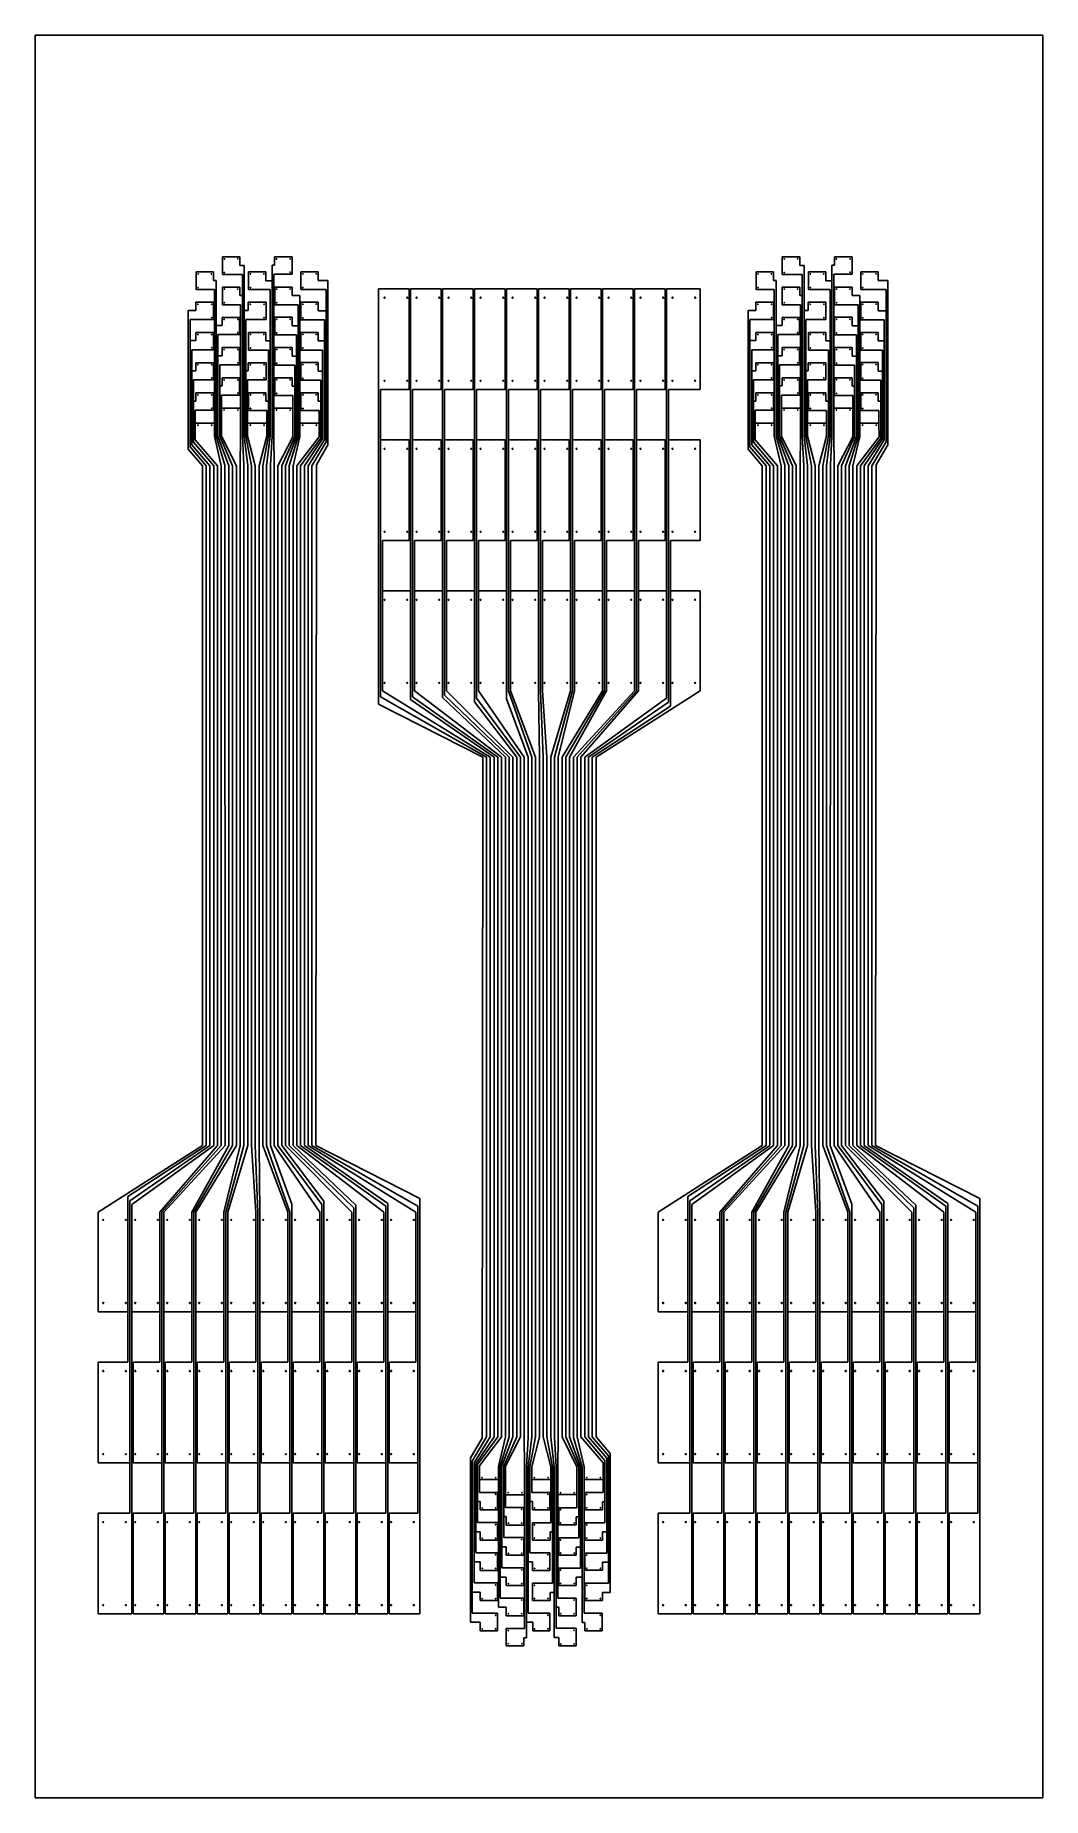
# Model space of a CAD drawing. Header units: inches. Extents: x 24.7 to 64.7, y 25.4 to 95.4.
import ezdxf

# ---------------------------------------------------------------- set-up
doc = ezdxf.new("R2010")
doc.units = ezdxf.units.IN
doc.header["$MEASUREMENT"] = 0
doc.layers.add('Foil', color=5, linetype='Continuous')

msp = doc.modelspace()

# ---------------------------------------------------------------- linework, layer by layer
at = {"layer": 'Foil'}
for p, q in [((24.716, 95.36), (64.716, 95.36)), ((24.716, 25.36), (24.716, 95.36)), ((64.716, 95.36), (64.716, 25.36)), ((32.836, 86.559), (32.146, 86.559)), ((32.146, 86.559), (32.146, 85.859)), ((32.836, 86.221), (32.836, 86.559)), ((33.008, 86.221), (32.836, 86.221)), ((33.008, 84.21), (33.008, 86.221)), ((34.214, 86.231), (34.117, 86.231)), ((34.117, 86.231), (34.117, 79.439)), ((34.919, 86.554), (34.214, 86.554)), ((34.214, 86.554), (34.214, 86.231)), ((34.919, 85.869), (34.919, 86.554)), ((55.066, 86.559), (54.376, 86.559)), ((54.376, 86.559), (54.376, 85.859)), ((55.066, 86.221), (55.066, 86.559)), ((55.238, 86.221), (55.066, 86.221)), ((55.238, 84.21), (55.238, 86.221)), ((56.444, 86.231), (56.347, 86.231)), ((56.347, 86.231), (56.347, 79.439)), ((57.149, 86.554), (56.444, 86.554)), ((56.444, 86.554), (56.444, 86.231)), ((57.149, 85.869), (57.149, 86.554)), ((31.796, 85.959), (31.106, 85.959)), ((31.106, 85.959), (31.106, 85.259)), ((31.796, 85.621), (31.796, 85.959)), ((31.899, 85.621), (31.796, 85.621)), ((31.899, 83.831), (31.899, 85.621)), ((32.146, 85.859), (32.938, 85.859)), ((32.938, 85.859), (32.938, 84.921)), ((33.868, 85.959), (33.185, 85.959)), ((33.185, 85.959), (33.185, 85.259)), ((33.868, 85.613), (33.868, 85.959)), ((34.116, 85.613), (33.868, 85.613)), ((34.116, 85.513), (34.116, 85.613)), ((34.187, 79.439), (34.187, 85.869)), ((34.187, 85.869), (34.919, 85.869)), ((35.263, 85.259), (35.263, 85.959)), ((35.263, 85.959), (35.953, 85.959)), ((35.953, 85.959), (35.953, 85.621)), ((35.953, 85.621), (36.336, 85.621)), ((36.336, 85.621), (36.336, 79.089)), ((54.026, 85.959), (53.336, 85.959)), ((53.336, 85.959), (53.336, 85.259)), ((54.026, 85.621), (54.026, 85.959)), ((54.129, 85.621), (54.026, 85.621)), ((54.129, 83.831), (54.129, 85.621)), ((54.376, 85.859), (55.168, 85.859)), ((55.168, 85.859), (55.168, 84.921)), ((56.098, 85.959), (55.415, 85.959)), ((55.415, 85.959), (55.415, 85.259)), ((56.098, 85.613), (56.098, 85.959)), ((56.346, 85.613), (56.098, 85.613)), ((56.346, 85.513), (56.346, 85.613)), ((56.417, 79.439), (56.417, 85.869)), ((56.417, 85.869), (57.149, 85.869)), ((57.493, 85.259), (57.493, 85.959)), ((57.493, 85.959), (58.183, 85.959)), ((58.183, 85.959), (58.183, 85.621)), ((58.183, 85.621), (58.566, 85.621)), ((58.566, 85.621), (58.566, 79.089)), ((31.792, 84.755), (31.096, 84.754)), ((31.096, 84.754), (31.096, 84.432)), ((31.106, 85.259), (31.829, 85.259)), ((31.792, 84.07), (31.792, 84.755)), ((31.829, 85.259), (31.829, 79.854)), ((32.836, 85.359), (32.146, 85.359)), ((32.146, 85.359), (32.146, 84.659)), ((32.836, 85.021), (32.836, 85.359)), ((32.938, 85.021), (32.836, 85.021)), ((32.938, 79.439), (32.938, 85.021)), ((33.88, 84.754), (33.175, 84.754)), ((33.175, 84.754), (33.175, 84.431)), ((33.185, 85.259), (34.047, 85.259)), ((33.88, 84.069), (33.88, 84.754)), ((34.047, 85.259), (34.047, 83.121)), ((34.914, 85.359), (34.224, 85.359)), ((34.224, 85.359), (34.224, 84.659)), ((34.914, 85.021), (34.914, 85.359)), ((35.226, 85.021), (34.914, 85.021)), ((35.226, 79.854), (35.226, 85.021)), ((36.266, 85.259), (35.263, 85.259)), ((35.953, 84.759), (35.263, 84.759)), ((35.263, 84.759), (35.263, 84.059)), ((35.953, 84.421), (35.953, 84.759)), ((36.266, 84.321), (36.266, 85.259)), ((38.347, 68.793), (38.347, 85.289)), ((38.347, 85.289), (39.567, 85.289)), ((39.567, 85.289), (39.567, 81.289)), ((39.617, 68.98), (39.617, 85.289)), ((39.617, 85.289), (40.837, 85.289)), ((40.837, 85.289), (40.837, 81.289)), ((42.107, 85.289), (40.887, 85.289)), ((40.887, 85.289), (40.887, 72.989)), ((42.107, 81.289), (42.107, 85.289)), ((43.377, 85.289), (42.157, 85.289)), ((42.157, 85.289), (42.157, 68.888)), ((43.377, 81.289), (43.377, 85.289)), ((44.647, 85.289), (43.427, 85.289)), ((43.427, 85.289), (43.427, 72.989)), ((44.647, 81.289), (44.647, 85.289)), ((44.697, 69.327), (44.697, 85.289)), ((44.697, 85.289), (45.917, 85.289)), ((45.917, 85.289), (45.917, 81.289)), ((47.187, 85.289), (45.967, 85.289)), ((45.967, 85.289), (45.967, 72.989)), ((47.187, 81.289), (47.187, 85.289)), ((48.457, 85.289), (47.237, 85.289)), ((47.237, 85.289), (47.237, 69.327)), ((48.457, 81.289), (48.457, 85.289)), ((49.727, 85.289), (48.507, 85.289)), ((48.507, 85.289), (48.507, 72.989)), ((49.727, 81.289), (49.727, 85.289)), ((49.777, 69.028), (49.777, 85.289)), ((49.777, 85.289), (51.117, 85.289)), ((51.117, 85.289), (51.117, 81.289)), ((54.022, 84.755), (53.326, 84.754)), ((53.326, 84.754), (53.326, 84.432)), ((53.336, 85.259), (54.059, 85.259)), ((54.022, 84.07), (54.022, 84.755)), ((54.059, 85.259), (54.059, 79.854)), ((55.066, 85.359), (54.376, 85.359)), ((54.376, 85.359), (54.376, 84.659)), ((55.066, 85.021), (55.066, 85.359)), ((55.168, 85.021), (55.066, 85.021)), ((55.168, 79.439), (55.168, 85.021)), ((56.11, 84.754), (55.405, 84.754)), ((55.405, 84.754), (55.405, 84.431)), ((55.415, 85.259), (56.277, 85.259)), ((56.11, 84.069), (56.11, 84.754)), ((56.277, 85.259), (56.277, 83.121)), ((57.144, 85.359), (56.454, 85.359)), ((56.454, 85.359), (56.454, 84.659)), ((57.144, 85.021), (57.144, 85.359)), ((57.456, 85.021), (57.144, 85.021)), ((57.456, 79.854), (57.456, 85.021)), ((58.496, 85.259), (57.493, 85.259)), ((58.183, 84.759), (57.493, 84.759)), ((57.493, 84.759), (57.493, 84.059)), ((58.183, 84.421), (58.183, 84.759)), ((58.496, 84.321), (58.496, 85.259)), ((31.096, 84.432), (30.79, 84.432)), ((30.79, 84.432), (30.79, 78.918)), ((30.86, 84.07), (31.792, 84.07)), ((30.86, 79.015), (30.86, 84.07)), ((32.831, 84.154), (32.136, 84.154)), ((32.136, 84.154), (32.136, 83.831)), ((32.146, 84.659), (32.868, 84.659)), ((32.831, 83.469), (32.831, 84.154)), ((32.868, 84.659), (32.868, 79.439)), ((33.175, 84.431), (33.008, 84.431)), ((33.008, 84.431), (33.008, 79.439)), ((33.008, 84.11), (33.008, 84.21)), ((33.008, 84.206), (33.008, 84.21)), ((33.078, 79.439), (33.078, 84.069)), ((33.078, 84.069), (33.88, 84.069)), ((34.224, 84.659), (35.156, 84.659)), ((34.914, 84.159), (34.224, 84.159)), ((34.224, 84.159), (34.224, 83.459)), ((34.914, 83.822), (34.914, 84.159)), ((35.156, 84.659), (35.156, 83.722)), ((35.263, 84.059), (36.196, 84.059)), ((36.266, 84.421), (35.953, 84.421)), ((36.196, 84.059), (36.196, 79.292)), ((36.266, 79.217), (36.266, 84.421)), ((53.326, 84.432), (53.02, 84.432)), ((53.02, 84.432), (53.02, 78.918)), ((53.09, 84.07), (54.022, 84.07)), ((53.09, 79.015), (53.09, 84.07)), ((55.061, 84.154), (54.366, 84.154)), ((54.366, 84.154), (54.366, 83.831)), ((54.376, 84.659), (55.098, 84.659)), ((55.061, 83.469), (55.061, 84.154)), ((55.098, 84.659), (55.098, 79.439)), ((55.405, 84.431), (55.238, 84.431)), ((55.238, 84.431), (55.238, 79.439)), ((55.238, 84.11), (55.238, 84.21)), ((55.238, 84.206), (55.238, 84.21)), ((55.308, 79.439), (55.308, 84.069)), ((55.308, 84.069), (56.11, 84.069)), ((56.454, 84.659), (57.386, 84.659)), ((57.144, 84.159), (56.454, 84.159)), ((56.454, 84.159), (56.454, 83.459)), ((57.144, 83.822), (57.144, 84.159)), ((57.386, 84.659), (57.386, 83.722)), ((57.493, 84.059), (58.426, 84.059)), ((58.496, 84.421), (58.183, 84.421)), ((58.426, 84.059), (58.426, 79.292)), ((58.496, 79.217), (58.496, 84.421)), ((31.096, 83.231), (31.096, 83.554)), ((31.096, 83.554), (31.792, 83.554)), ((31.792, 83.554), (31.792, 82.869)), ((32.136, 83.831), (31.899, 83.831)), ((31.899, 83.831), (31.899, 79.439)), ((31.899, 83.731), (31.899, 83.831)), ((31.969, 79.439), (31.969, 83.469)), ((31.969, 83.469), (32.831, 83.469)), ((33.875, 83.559), (33.185, 83.559)), ((33.185, 83.559), (33.185, 82.859)), ((33.875, 83.221), (33.875, 83.559)), ((34.224, 83.459), (35.086, 83.46)), ((35.156, 83.822), (34.914, 83.822)), ((35.086, 83.46), (35.086, 79.412)), ((35.156, 79.416), (35.156, 83.822)), ((35.953, 83.559), (35.263, 83.559)), ((35.263, 83.559), (35.263, 82.859)), ((35.953, 83.221), (35.953, 83.559)), ((53.326, 83.231), (53.326, 83.554)), ((53.326, 83.554), (54.022, 83.554)), ((54.022, 83.554), (54.022, 82.869)), ((54.366, 83.831), (54.129, 83.831)), ((54.129, 83.831), (54.129, 79.439)), ((54.129, 83.731), (54.129, 83.831)), ((54.199, 79.439), (54.199, 83.469)), ((54.199, 83.469), (55.061, 83.469)), ((56.105, 83.559), (55.415, 83.559)), ((55.415, 83.559), (55.415, 82.859)), ((56.105, 83.221), (56.105, 83.559)), ((56.454, 83.459), (57.316, 83.46)), ((57.386, 83.822), (57.144, 83.822)), ((57.316, 83.46), (57.316, 79.412)), ((57.386, 79.416), (57.386, 83.822)), ((58.183, 83.559), (57.493, 83.559)), ((57.493, 83.559), (57.493, 82.859)), ((58.183, 83.221), (58.183, 83.559)), ((30.86, 83.131), (30.86, 83.231)), ((30.86, 83.231), (31.096, 83.231)), ((31.792, 82.869), (30.93, 82.869)), ((30.93, 82.869), (30.93, 81.931)), ((31.969, 82.531), (31.969, 82.631)), ((31.969, 82.631), (32.136, 82.631)), ((32.136, 82.631), (32.136, 82.954)), ((32.136, 82.954), (32.831, 82.954)), ((32.831, 82.954), (32.831, 82.269)), ((33.185, 82.859), (33.977, 82.859)), ((34.047, 83.221), (33.875, 83.221)), ((33.977, 82.859), (33.977, 79.439)), ((34.047, 79.439), (34.047, 83.221)), ((34.914, 82.959), (34.224, 82.959)), ((34.224, 82.959), (34.224, 82.259)), ((34.914, 82.621), (34.914, 82.959)), ((35.086, 82.621), (34.914, 82.621)), ((35.086, 82.521), (35.086, 82.621)), ((35.263, 82.859), (36.126, 82.859)), ((36.196, 83.221), (35.953, 83.221)), ((36.126, 82.859), (36.126, 81.921)), ((36.196, 83.121), (36.196, 83.221)), ((53.09, 83.131), (53.09, 83.231)), ((53.09, 83.231), (53.326, 83.231)), ((54.022, 82.869), (53.16, 82.869)), ((53.16, 82.869), (53.16, 81.931)), ((54.199, 82.531), (54.199, 82.631)), ((54.199, 82.631), (54.366, 82.631)), ((54.366, 82.631), (54.366, 82.954)), ((54.366, 82.954), (55.061, 82.954)), ((55.061, 82.954), (55.061, 82.269)), ((55.415, 82.859), (56.207, 82.859)), ((56.277, 83.221), (56.105, 83.221)), ((56.207, 82.859), (56.207, 79.439)), ((56.277, 79.439), (56.277, 83.221)), ((57.144, 82.959), (56.454, 82.959)), ((56.454, 82.959), (56.454, 82.259)), ((57.144, 82.621), (57.144, 82.959)), ((57.316, 82.621), (57.144, 82.621)), ((57.316, 82.521), (57.316, 82.621)), ((57.493, 82.859), (58.356, 82.859)), ((58.426, 83.221), (58.183, 83.221)), ((58.356, 82.859), (58.356, 81.921)), ((58.426, 83.121), (58.426, 83.221)), ((30.93, 79.098), (30.93, 82.031)), ((30.93, 82.031), (31.096, 82.031)), ((31.096, 82.031), (31.096, 82.354)), ((31.096, 82.354), (31.792, 82.354)), ((31.792, 82.354), (31.792, 81.669)), ((31.969, 82.452), (31.969, 82.46)), ((32.831, 82.269), (32.039, 82.269)), ((32.039, 82.269), (32.039, 81.331)), ((33.078, 82.026), (33.078, 82.031)), ((33.078, 81.931), (33.078, 82.031)), ((33.078, 82.031), (33.175, 82.031)), ((33.175, 82.031), (33.175, 82.354)), ((33.175, 82.354), (33.88, 82.354)), ((33.88, 82.354), (33.88, 81.669)), ((34.224, 82.259), (35.019, 82.259)), ((35.019, 82.259), (35.019, 81.321)), ((35.263, 81.659), (35.263, 82.359)), ((35.263, 82.359), (35.953, 82.359)), ((35.953, 82.359), (35.953, 82.021)), ((35.953, 82.021), (36.126, 82.021)), ((36.126, 82.021), (36.126, 79.332)), ((53.16, 79.098), (53.16, 82.031)), ((53.16, 82.031), (53.326, 82.031)), ((53.326, 82.031), (53.326, 82.354)), ((53.326, 82.354), (54.022, 82.354)), ((54.022, 82.354), (54.022, 81.669)), ((54.199, 82.452), (54.199, 82.46)), ((55.061, 82.269), (54.269, 82.269)), ((54.269, 82.269), (54.269, 81.331)), ((55.308, 82.026), (55.308, 82.031)), ((55.308, 81.931), (55.308, 82.031)), ((55.308, 82.031), (55.405, 82.031)), ((55.405, 82.031), (55.405, 82.354)), ((55.405, 82.354), (56.11, 82.354)), ((56.11, 82.354), (56.11, 81.669)), ((56.454, 82.259), (57.249, 82.259)), ((57.249, 82.259), (57.249, 81.321)), ((57.493, 81.659), (57.493, 82.359)), ((57.493, 82.359), (58.183, 82.359)), ((58.183, 82.359), (58.183, 82.021)), ((58.183, 82.021), (58.356, 82.021)), ((58.356, 82.021), (58.356, 79.332)), ((31.792, 81.669), (31, 81.669)), ((31, 81.669), (31, 79.195)), ((32.136, 81.431), (32.039, 81.431)), ((32.039, 81.431), (32.039, 79.439)), ((32.829, 81.754), (32.136, 81.754)), ((32.136, 81.754), (32.136, 81.431)), ((32.829, 81.069), (32.829, 81.754)), ((33.88, 81.669), (33.148, 81.669)), ((33.148, 81.669), (33.148, 79.854)), ((34.914, 81.759), (34.224, 81.759)), ((34.224, 81.759), (34.224, 81.059)), ((34.914, 81.421), (34.914, 81.759)), ((35.019, 81.421), (34.914, 81.421)), ((35.016, 79.416), (35.019, 81.421)), ((36.056, 81.659), (35.263, 81.659)), ((36.056, 79.357), (36.056, 81.659)), ((39.567, 81.289), (38.427, 81.289)), ((38.427, 81.289), (38.427, 78.989)), ((40.837, 81.289), (39.697, 81.289)), ((39.697, 81.289), (39.697, 69.088)), ((40.967, 78.989), (40.967, 81.289)), ((40.967, 81.289), (42.107, 81.289)), ((42.237, 69.028), (42.237, 81.289)), ((42.237, 81.289), (43.377, 81.289)), ((43.507, 78.989), (43.507, 81.289)), ((43.507, 81.289), (44.647, 81.289)), ((45.917, 81.289), (44.777, 81.289)), ((44.777, 81.289), (44.777, 69.327)), ((46.047, 78.989), (46.047, 81.289)), ((46.047, 81.289), (47.187, 81.289)), ((47.317, 69.327), (47.317, 81.289)), ((47.317, 81.289), (48.457, 81.289)), ((48.587, 78.989), (48.587, 81.289)), ((48.587, 81.289), (49.727, 81.289)), ((49.857, 81.289), (49.857, 68.877)), ((51.117, 81.289), (49.857, 81.289)), ((54.022, 81.669), (53.23, 81.669)), ((53.23, 81.669), (53.23, 79.195)), ((54.366, 81.431), (54.269, 81.431)), ((54.269, 81.431), (54.269, 79.439)), ((55.059, 81.754), (54.366, 81.754)), ((54.366, 81.754), (54.366, 81.431)), ((55.059, 81.069), (55.059, 81.754)), ((56.11, 81.669), (55.378, 81.669)), ((55.378, 81.669), (55.378, 79.854)), ((57.144, 81.759), (56.454, 81.759)), ((56.454, 81.759), (56.454, 81.059)), ((57.144, 81.421), (57.144, 81.759)), ((57.249, 81.421), (57.144, 81.421)), ((57.246, 79.416), (57.249, 81.421)), ((58.286, 81.659), (57.493, 81.659)), ((58.286, 79.357), (58.286, 81.659)), ((31, 80.731), (31, 80.831)), ((31, 80.831), (31.096, 80.831)), ((31.096, 80.831), (31.096, 81.154)), ((31.096, 81.154), (31.792, 81.154)), ((31.792, 81.154), (31.792, 80.469)), ((32.109, 81.069), (32.829, 81.069)), ((32.109, 79.439), (32.109, 81.069)), ((32.11, 80.448), (32.11, 80.548)), ((32.11, 80.548), (32.868, 80.548)), ((32.868, 80.55), (32.868, 80.554)), ((32.868, 80.548), (32.868, 80.448)), ((33.875, 81.159), (33.185, 81.159)), ((33.185, 81.159), (33.185, 80.459)), ((33.875, 80.821), (33.875, 81.159)), ((33.977, 80.821), (33.875, 80.821)), ((33.977, 80.721), (33.977, 80.821)), ((34.946, 80.554), (34.187, 80.554)), ((34.187, 80.554), (34.187, 80.454)), ((34.224, 81.059), (34.946, 81.059)), ((34.946, 81.059), (34.946, 79.416)), ((34.946, 80.454), (34.946, 80.554)), ((35.953, 81.159), (35.263, 81.159)), ((35.263, 81.159), (35.263, 80.459)), ((35.953, 80.821), (35.953, 81.159)), ((36.056, 80.821), (35.953, 80.821)), ((36.056, 80.721), (36.056, 80.821)), ((53.23, 80.731), (53.23, 80.831)), ((53.23, 80.831), (53.326, 80.831)), ((53.326, 80.831), (53.326, 81.154)), ((53.326, 81.154), (54.022, 81.154)), ((54.022, 81.154), (54.022, 80.469)), ((54.339, 81.069), (55.059, 81.069)), ((54.339, 79.439), (54.339, 81.069)), ((54.34, 80.448), (54.34, 80.548)), ((54.34, 80.548), (55.098, 80.548)), ((55.098, 80.55), (55.098, 80.554)), ((55.098, 80.548), (55.098, 80.448)), ((56.105, 81.159), (55.415, 81.159)), ((55.415, 81.159), (55.415, 80.459)), ((56.105, 80.821), (56.105, 81.159)), ((56.207, 80.821), (56.105, 80.821)), ((56.207, 80.721), (56.207, 80.821)), ((57.176, 80.554), (56.417, 80.554)), ((56.417, 80.554), (56.417, 80.454)), ((56.454, 81.059), (57.176, 81.059)), ((57.176, 81.059), (57.176, 79.416)), ((57.176, 80.454), (57.176, 80.554)), ((58.183, 81.159), (57.493, 81.159)), ((57.493, 81.159), (57.493, 80.459)), ((58.183, 80.821), (58.183, 81.159)), ((58.286, 80.821), (58.183, 80.821)), ((58.286, 80.721), (58.286, 80.821)), ((31.792, 80.469), (31.07, 80.469)), ((31.07, 80.469), (31.07, 79.847)), ((31.829, 79.954), (31.07, 79.954)), ((31.07, 79.954), (31.07, 79.292)), ((31.829, 79.439), (31.829, 79.954)), ((33.148, 79.439), (33.148, 79.954)), ((33.148, 79.954), (33.907, 79.954)), ((33.185, 80.459), (33.907, 80.459)), ((33.907, 80.459), (33.907, 79.854)), ((33.907, 79.954), (33.907, 79.953)), ((33.907, 79.953), (33.907, 79.439)), ((35.985, 79.954), (35.226, 79.954)), ((35.226, 79.954), (35.226, 79.427)), ((35.263, 80.459), (35.985, 80.459)), ((35.985, 80.459), (35.985, 79.854)), ((35.986, 79.405), (35.985, 79.954)), ((54.022, 80.469), (53.3, 80.469)), ((53.3, 80.469), (53.3, 79.847)), ((54.059, 79.954), (53.3, 79.954)), ((53.3, 79.954), (53.3, 79.292)), ((54.059, 79.439), (54.059, 79.954)), ((55.378, 79.439), (55.378, 79.954)), ((55.378, 79.954), (56.137, 79.954)), ((55.415, 80.459), (56.137, 80.459)), ((56.137, 80.459), (56.137, 79.854)), ((56.137, 79.954), (56.137, 79.953)), ((56.137, 79.953), (56.137, 79.439)), ((58.215, 79.954), (57.456, 79.954)), ((57.456, 79.954), (57.456, 79.427)), ((57.493, 80.459), (58.215, 80.459)), ((58.215, 80.459), (58.215, 79.854)), ((58.216, 79.405), (58.215, 79.954)), ((31, 79.195), (31.801, 78.259)), ((31.07, 79.292), (31.951, 78.259)), ((32.101, 78.259), (31.829, 79.439)), ((31.899, 79.439), (32.244, 78.284)), ((32.401, 78.259), (31.969, 79.439)), ((32.039, 79.439), (32.551, 78.259)), ((32.701, 78.259), (32.109, 79.439)), ((32.868, 79.439), (32.852, 78.269)), ((33.001, 78.275), (32.938, 79.439)), ((33.008, 79.439), (33.151, 78.259)), ((33.301, 78.259), (33.078, 79.439)), ((33.451, 78.259), (33.148, 79.439)), ((33.907, 79.439), (33.601, 78.259)), ((33.977, 79.439), (33.751, 78.259)), ((33.901, 78.259), (34.047, 79.439)), ((34.117, 79.439), (34.054, 78.297)), ((34.201, 78.259), (34.187, 79.439)), ((34.946, 79.416), (34.351, 78.259)), ((34.501, 78.259), (35.016, 79.416)), ((35.086, 79.412), (34.651, 78.259)), ((34.801, 78.259), (35.156, 79.416)), ((35.226, 79.427), (34.951, 78.259)), ((35.101, 78.259), (35.986, 79.405)), ((35.251, 78.259), (36.056, 79.357)), ((36.126, 79.332), (35.401, 78.259)), ((36.196, 79.292), (35.551, 78.259)), ((35.701, 78.259), (36.266, 79.217)), ((39.567, 79.289), (38.427, 79.289)), ((38.427, 79.289), (38.427, 69.09)), ((39.567, 75.289), (39.567, 79.289)), ((39.697, 78.989), (39.697, 79.289)), ((39.697, 79.289), (40.837, 79.289)), ((40.837, 79.289), (40.837, 75.289)), ((42.107, 79.289), (40.967, 79.289)), ((40.967, 79.289), (40.967, 69.157)), ((42.107, 75.289), (42.107, 79.289)), ((42.237, 78.989), (42.237, 79.289)), ((42.237, 79.289), (43.377, 79.289)), ((43.377, 79.289), (43.377, 75.289)), ((44.647, 79.289), (43.507, 79.289)), ((43.507, 79.289), (43.507, 69.327)), ((44.647, 75.289), (44.647, 79.289)), ((44.777, 78.989), (44.777, 79.289)), ((44.777, 79.289), (45.917, 79.289)), ((45.917, 79.289), (45.917, 75.289)), ((47.187, 79.289), (46.047, 79.289)), ((46.047, 79.289), (46.047, 69.327)), ((47.187, 75.289), (47.187, 79.289)), ((47.317, 78.989), (47.317, 79.289)), ((47.317, 79.289), (48.457, 79.289)), ((48.457, 79.289), (48.457, 75.289)), ((49.727, 79.289), (48.587, 79.289)), ((48.587, 79.289), (48.587, 69.327)), ((49.727, 75.289), (49.727, 79.289)), ((49.857, 78.989), (49.857, 79.289)), ((49.857, 79.289), (51.117, 79.289)), ((51.117, 79.289), (51.117, 75.289)), ((53.23, 79.195), (54.031, 78.259)), ((53.3, 79.292), (54.181, 78.259)), ((54.331, 78.259), (54.059, 79.439)), ((54.129, 79.439), (54.474, 78.284)), ((54.631, 78.259), (54.199, 79.439)), ((54.269, 79.439), (54.781, 78.259)), ((54.931, 78.259), (54.339, 79.439)), ((55.098, 79.439), (55.082, 78.269)), ((55.231, 78.275), (55.168, 79.439)), ((55.238, 79.439), (55.381, 78.259)), ((55.531, 78.259), (55.308, 79.439)), ((55.681, 78.259), (55.378, 79.439)), ((56.137, 79.439), (55.831, 78.259)), ((56.207, 79.439), (55.981, 78.259)), ((56.131, 78.259), (56.277, 79.439)), ((56.347, 79.439), (56.284, 78.297)), ((56.431, 78.259), (56.417, 79.439)), ((57.176, 79.416), (56.581, 78.259)), ((56.731, 78.259), (57.246, 79.416)), ((57.316, 79.412), (56.881, 78.259)), ((57.031, 78.259), (57.386, 79.416)), ((57.456, 79.427), (57.181, 78.259)), ((57.331, 78.259), (58.216, 79.405)), ((57.481, 78.259), (58.286, 79.357)), ((58.356, 79.332), (57.631, 78.259)), ((58.426, 79.292), (57.781, 78.259)), ((57.931, 78.259), (58.496, 79.217)), ((30.79, 78.918), (31.351, 78.259)), ((31.501, 78.259), (30.86, 79.015)), ((31.651, 78.259), (30.93, 79.098)), ((36.336, 79.089), (35.876, 78.302)), ((53.02, 78.918), (53.581, 78.259)), ((53.731, 78.259), (53.09, 79.015)), ((53.881, 78.259), (53.16, 79.098)), ((58.566, 79.089), (58.106, 78.302)), ((31.351, 78.259), (31.351, 51.259)), ((31.501, 51.259), (31.501, 78.259)), ((31.651, 51.259), (31.651, 78.259)), ((31.801, 78.259), (31.801, 51.259)), ((31.951, 78.259), (31.951, 51.259)), ((32.101, 51.259), (32.101, 78.259)), ((32.244, 78.284), (32.251, 51.259)), ((32.401, 51.259), (32.401, 78.259)), ((32.551, 78.259), (32.551, 51.259)), ((32.701, 51.259), (32.701, 78.259)), ((32.852, 78.269), (32.851, 78.259)), ((32.851, 78.259), (32.851, 51.259)), ((33.001, 78.259), (33.001, 78.275)), ((33.001, 51.259), (33.001, 78.259)), ((33.151, 78.259), (33.151, 51.259)), ((33.301, 51.259), (33.301, 78.259)), ((33.451, 51.259), (33.451, 78.259)), ((33.601, 78.259), (33.601, 51.259)), ((33.751, 78.259), (33.751, 51.259)), ((33.901, 51.259), (33.901, 78.259)), ((34.054, 78.297), (34.051, 51.259)), ((34.201, 51.259), (34.201, 78.259)), ((34.351, 78.259), (34.351, 51.259)), ((34.501, 51.259), (34.501, 78.259)), ((34.651, 78.259), (34.651, 51.259)), ((34.801, 51.259), (34.801, 78.259)), ((34.951, 78.259), (34.951, 51.259)), ((35.101, 51.259), (35.101, 78.259)), ((35.251, 51.259), (35.251, 78.259)), ((35.401, 78.259), (35.401, 51.259)), ((35.551, 78.259), (35.551, 51.259)), ((35.701, 51.259), (35.701, 78.259)), ((35.876, 78.302), (35.851, 51.259)), ((53.581, 78.259), (53.581, 51.259)), ((53.731, 51.259), (53.731, 78.259)), ((53.881, 51.259), (53.881, 78.259)), ((54.031, 78.259), (54.031, 51.259)), ((54.181, 78.259), (54.181, 51.259)), ((54.331, 51.259), (54.331, 78.259)), ((54.474, 78.284), (54.481, 51.259)), ((54.631, 51.259), (54.631, 78.259)), ((54.781, 78.259), (54.781, 51.259)), ((54.931, 51.259), (54.931, 78.259)), ((55.082, 78.269), (55.081, 78.259)), ((55.081, 78.259), (55.081, 51.259)), ((55.231, 78.259), (55.231, 78.275)), ((55.231, 51.259), (55.231, 78.259)), ((55.381, 78.259), (55.381, 51.259)), ((55.531, 51.259), (55.531, 78.259)), ((55.681, 51.259), (55.681, 78.259)), ((55.831, 78.259), (55.831, 51.259)), ((55.981, 78.259), (55.981, 51.259)), ((56.131, 51.259), (56.131, 78.259)), ((56.284, 78.297), (56.281, 51.259)), ((56.431, 51.259), (56.431, 78.259)), ((56.581, 78.259), (56.581, 51.259)), ((56.731, 51.259), (56.731, 78.259)), ((56.881, 78.259), (56.881, 51.259)), ((57.031, 51.259), (57.031, 78.259)), ((57.181, 78.259), (57.181, 51.259)), ((57.331, 51.259), (57.331, 78.259)), ((57.481, 51.259), (57.481, 78.259)), ((57.631, 78.259), (57.631, 51.259)), ((57.781, 78.259), (57.781, 51.259)), ((57.931, 51.259), (57.931, 78.259)), ((58.106, 78.302), (58.081, 51.259)), ((38.507, 69.327), (38.507, 75.289)), ((38.507, 75.289), (39.567, 75.289)), ((40.837, 75.289), (39.777, 75.289)), ((39.777, 75.289), (39.777, 72.989)), ((41.047, 69.327), (41.047, 75.289)), ((41.047, 75.289), (42.107, 75.289)), ((43.377, 75.289), (42.317, 75.289)), ((42.317, 75.289), (42.317, 72.989)), ((43.587, 69.327), (43.587, 75.289)), ((43.587, 75.289), (44.647, 75.289)), ((45.917, 75.289), (44.857, 75.289)), ((44.857, 75.289), (44.857, 72.989)), ((46.127, 69.327), (46.127, 75.289)), ((46.127, 75.289), (47.187, 75.289)), ((48.457, 75.289), (47.397, 75.289)), ((47.397, 75.289), (47.397, 72.989)), ((48.667, 69.327), (48.667, 75.289)), ((48.667, 75.289), (49.727, 75.289)), ((51.117, 75.289), (49.937, 75.289)), ((49.937, 75.289), (49.937, 72.989)), ((39.617, 73.289), (38.507, 73.289)), ((38.507, 73.289), (38.507, 72.989)), ((39.617, 72.989), (39.617, 73.289)), ((40.887, 73.289), (39.777, 73.289)), ((39.777, 73.289), (39.777, 69.327)), ((40.887, 69.056), (40.887, 73.289)), ((42.157, 73.289), (41.047, 73.289)), ((41.047, 73.289), (41.047, 72.989)), ((42.157, 72.989), (42.157, 73.289)), ((43.427, 73.289), (42.317, 73.289)), ((42.317, 73.289), (42.317, 69.327)), ((43.427, 69.008), (43.427, 73.289)), ((44.697, 73.289), (43.587, 73.289)), ((43.587, 73.289), (43.587, 72.989)), ((44.697, 72.989), (44.697, 73.289)), ((45.967, 73.289), (44.857, 73.289)), ((44.857, 73.289), (44.857, 69.327)), ((45.967, 69.327), (45.967, 73.289)), ((47.237, 73.289), (46.127, 73.289)), ((46.127, 73.289), (46.127, 72.989)), ((47.237, 72.989), (47.237, 73.289)), ((48.507, 73.289), (47.397, 73.289)), ((47.397, 73.289), (47.397, 69.327)), ((48.507, 69.327), (48.507, 73.289)), ((48.667, 72.989), (48.667, 73.289)), ((48.667, 73.289), (49.777, 73.289)), ((49.777, 73.289), (49.777, 72.989)), ((51.117, 73.289), (49.937, 73.289)), ((49.937, 73.289), (49.937, 68.71)), ((51.117, 69.327), (51.117, 73.289)), ((42.782, 66.689), (38.507, 69.327)), ((39.777, 69.327), (43.232, 66.689)), ((43.682, 66.689), (41.047, 69.327)), ((42.317, 69.327), (44.132, 66.689)), ((43.507, 69.327), (44.432, 66.689)), ((44.582, 66.689), (43.587, 69.327)), ((44.732, 66.689), (44.697, 69.327)), ((44.777, 69.327), (44.882, 66.689)), ((44.857, 69.327), (45.032, 66.689)), ((45.182, 66.689), (45.967, 69.327)), ((46.047, 69.327), (45.332, 66.689)), ((45.482, 66.689), (46.127, 69.327)), ((47.237, 69.327), (45.632, 66.689)), ((45.782, 66.689), (47.317, 69.327)), ((47.397, 69.327), (45.932, 66.689)), ((46.082, 66.689), (48.507, 69.327)), ((48.587, 69.327), (46.232, 66.689)), ((46.382, 66.689), (48.667, 69.327)), ((46.982, 66.689), (51.117, 69.327)), ((42.482, 66.689), (38.347, 68.793)), ((38.427, 69.09), (42.632, 66.689)), ((42.932, 66.689), (39.617, 68.98)), ((39.697, 69.088), (43.082, 66.689)), ((43.382, 66.689), (40.887, 69.056)), ((40.967, 69.157), (43.532, 66.689)), ((42.157, 68.888), (43.832, 66.689)), ((43.982, 66.689), (42.237, 69.028)), ((44.282, 66.689), (43.427, 69.008)), ((46.532, 66.689), (49.777, 69.028)), ((49.857, 68.877), (46.682, 66.689)), ((49.937, 68.71), (46.832, 66.689)), ((42.457, 39.647), (42.482, 66.689)), ((42.632, 66.689), (42.632, 39.689)), ((42.782, 39.689), (42.782, 66.689)), ((42.932, 39.689), (42.932, 66.689)), ((43.082, 66.689), (43.082, 39.689)), ((43.232, 66.689), (43.232, 39.689)), ((43.382, 39.689), (43.382, 66.689)), ((43.532, 66.689), (43.532, 39.689)), ((43.682, 39.689), (43.682, 66.689)), ((43.832, 66.689), (43.832, 39.689)), ((43.982, 39.689), (43.982, 66.689)), ((44.132, 66.689), (44.132, 39.689)), ((44.28, 39.651), (44.282, 66.689)), ((44.432, 66.689), (44.432, 39.689)), ((44.582, 39.689), (44.582, 66.689)), ((44.732, 39.689), (44.732, 66.689)), ((44.882, 66.689), (44.882, 39.689)), ((45.032, 66.689), (45.032, 39.689)), ((45.182, 39.689), (45.182, 66.689)), ((45.332, 66.689), (45.332, 39.689)), ((45.482, 39.689), (45.482, 66.689)), ((45.632, 66.689), (45.632, 39.689)), ((45.782, 39.689), (45.782, 66.689)), ((45.932, 66.689), (45.932, 39.689)), ((46.089, 39.664), (46.082, 66.689)), ((46.232, 66.689), (46.232, 39.689)), ((46.382, 39.689), (46.382, 66.689)), ((46.532, 39.689), (46.532, 66.689)), ((46.682, 66.689), (46.682, 39.689)), ((46.832, 66.689), (46.832, 39.689)), ((46.982, 39.689), (46.982, 66.689)), ((31.351, 51.259), (27.216, 48.622)), ((28.396, 49.238), (31.501, 51.259)), ((28.476, 49.071), (31.651, 51.259)), ((31.801, 51.259), (28.556, 48.921)), ((31.951, 51.259), (29.666, 48.622)), ((29.746, 48.622), (32.101, 51.259)), ((32.251, 51.259), (29.826, 48.622)), ((30.936, 48.622), (32.401, 51.259)), ((32.551, 51.259), (31.016, 48.622)), ((31.096, 48.622), (32.701, 51.259)), ((32.851, 51.259), (32.206, 48.622)), ((32.286, 48.622), (33.001, 51.259)), ((33.151, 51.259), (32.366, 48.622)), ((33.476, 48.622), (33.301, 51.259)), ((33.556, 48.622), (33.451, 51.259)), ((33.601, 51.259), (33.636, 48.622)), ((33.751, 51.259), (34.746, 48.622)), ((34.826, 48.622), (33.901, 51.259)), ((34.051, 51.259), (34.906, 48.94)), ((36.016, 48.622), (34.201, 51.259)), ((34.351, 51.259), (36.096, 48.921)), ((36.176, 49.061), (34.501, 51.259)), ((34.651, 51.259), (37.286, 48.622)), ((37.366, 48.791), (34.801, 51.259)), ((34.951, 51.259), (37.446, 48.892)), ((38.556, 48.622), (35.101, 51.259)), ((38.636, 48.861), (35.251, 51.259)), ((35.401, 51.259), (38.716, 48.968)), ((35.551, 51.259), (39.826, 48.622)), ((39.906, 48.859), (35.701, 51.259)), ((35.851, 51.259), (39.986, 49.155)), ((53.581, 51.259), (49.446, 48.622)), ((50.626, 49.238), (53.731, 51.259)), ((50.706, 49.071), (53.881, 51.259)), ((54.031, 51.259), (50.786, 48.921)), ((54.181, 51.259), (51.896, 48.622)), ((51.976, 48.622), (54.331, 51.259)), ((54.481, 51.259), (52.056, 48.622)), ((53.166, 48.622), (54.631, 51.259)), ((54.781, 51.259), (53.246, 48.622)), ((53.326, 48.622), (54.931, 51.259)), ((55.081, 51.259), (54.436, 48.622)), ((54.516, 48.622), (55.231, 51.259)), ((55.381, 51.259), (54.596, 48.622)), ((55.706, 48.622), (55.531, 51.259)), ((55.786, 48.622), (55.681, 51.259)), ((55.831, 51.259), (55.866, 48.622)), ((55.981, 51.259), (56.976, 48.622)), ((57.056, 48.622), (56.131, 51.259)), ((56.281, 51.259), (57.136, 48.94)), ((58.246, 48.622), (56.431, 51.259)), ((56.581, 51.259), (58.326, 48.921)), ((58.406, 49.061), (56.731, 51.259)), ((56.881, 51.259), (59.516, 48.622)), ((59.596, 48.791), (57.031, 51.259)), ((57.181, 51.259), (59.676, 48.892)), ((60.786, 48.622), (57.331, 51.259)), ((60.866, 48.861), (57.481, 51.259)), ((57.631, 51.259), (60.946, 48.968)), ((57.781, 51.259), (62.056, 48.622)), ((62.136, 48.859), (57.931, 51.259)), ((58.081, 51.259), (62.216, 49.155)), ((28.396, 44.66), (28.396, 49.238)), ((28.476, 36.66), (28.476, 49.071)), ((36.176, 32.66), (36.176, 49.061)), ((39.986, 49.155), (39.986, 32.66)), ((50.626, 44.66), (50.626, 49.238)), ((50.706, 36.66), (50.706, 49.071)), ((58.406, 32.66), (58.406, 49.061)), ((62.216, 49.155), (62.216, 32.66)), ((27.216, 48.622), (27.216, 44.66)), ((28.556, 48.921), (28.556, 32.66)), ((29.666, 48.622), (29.666, 42.66)), ((29.746, 38.66), (29.746, 48.622)), ((29.826, 48.622), (29.826, 44.66)), ((30.936, 44.66), (30.936, 48.622)), ((31.016, 48.622), (31.016, 36.66)), ((31.096, 32.66), (31.096, 48.622)), ((32.206, 48.622), (32.206, 42.66)), ((32.286, 38.66), (32.286, 48.622)), ((32.366, 48.622), (32.366, 44.66)), ((33.476, 44.66), (33.476, 48.622)), ((33.556, 36.66), (33.556, 48.622)), ((33.636, 48.622), (33.636, 32.66)), ((34.746, 48.622), (34.746, 42.66)), ((34.826, 38.66), (34.826, 48.622)), ((34.906, 48.94), (34.906, 44.66)), ((36.016, 44.66), (36.016, 48.622)), ((36.096, 48.921), (36.096, 36.66)), ((37.286, 48.622), (37.286, 42.66)), ((37.366, 38.66), (37.366, 48.791)), ((37.446, 48.892), (37.446, 44.66)), ((38.556, 44.66), (38.556, 48.622)), ((38.636, 36.66), (38.636, 48.861)), ((38.716, 48.968), (38.716, 32.66)), ((39.826, 48.622), (39.826, 42.66)), ((39.906, 38.66), (39.906, 48.859)), ((49.446, 48.622), (49.446, 44.66)), ((50.786, 48.921), (50.786, 32.66)), ((51.896, 48.622), (51.896, 42.66)), ((51.976, 38.66), (51.976, 48.622)), ((52.056, 48.622), (52.056, 44.66)), ((53.166, 44.66), (53.166, 48.622)), ((53.246, 48.622), (53.246, 36.66)), ((53.326, 32.66), (53.326, 48.622)), ((54.436, 48.622), (54.436, 42.66)), ((54.516, 38.66), (54.516, 48.622)), ((54.596, 48.622), (54.596, 44.66)), ((55.706, 44.66), (55.706, 48.622)), ((55.786, 36.66), (55.786, 48.622)), ((55.866, 48.622), (55.866, 32.66)), ((56.976, 48.622), (56.976, 42.66)), ((57.056, 38.66), (57.056, 48.622)), ((57.136, 48.94), (57.136, 44.66)), ((58.246, 44.66), (58.246, 48.622)), ((58.326, 48.921), (58.326, 36.66)), ((59.516, 48.622), (59.516, 42.66)), ((59.596, 38.66), (59.596, 48.791)), ((59.676, 48.892), (59.676, 44.66)), ((60.786, 44.66), (60.786, 48.622)), ((60.866, 36.66), (60.866, 48.861)), ((60.946, 48.968), (60.946, 32.66)), ((62.056, 48.622), (62.056, 42.66)), ((62.136, 38.66), (62.136, 48.859)), ((28.396, 42.66), (28.396, 44.96)), ((28.556, 44.66), (28.556, 44.96)), ((29.666, 44.96), (29.666, 44.66)), ((29.826, 32.66), (29.826, 44.96)), ((30.936, 42.66), (30.936, 44.96)), ((31.096, 44.96), (31.096, 44.66)), ((32.206, 44.66), (32.206, 44.96)), ((32.366, 32.66), (32.366, 44.96)), ((33.476, 42.66), (33.476, 44.96)), ((33.636, 44.96), (33.636, 44.66)), ((34.746, 44.66), (34.746, 44.96)), ((34.906, 32.66), (34.906, 44.96)), ((36.016, 42.66), (36.016, 44.96)), ((36.176, 44.96), (36.176, 44.66)), ((37.286, 44.66), (37.286, 44.96)), ((37.446, 32.66), (37.446, 44.96)), ((38.556, 42.66), (38.556, 44.96)), ((38.716, 44.96), (38.716, 44.66)), ((39.826, 44.66), (39.826, 44.96)), ((50.626, 42.66), (50.626, 44.96)), ((50.786, 44.66), (50.786, 44.96)), ((51.896, 44.96), (51.896, 44.66)), ((52.056, 32.66), (52.056, 44.96)), ((53.166, 42.66), (53.166, 44.96)), ((53.326, 44.96), (53.326, 44.66)), ((54.436, 44.66), (54.436, 44.96)), ((54.596, 32.66), (54.596, 44.96)), ((55.706, 42.66), (55.706, 44.96)), ((55.866, 44.96), (55.866, 44.66)), ((56.976, 44.66), (56.976, 44.96)), ((57.136, 32.66), (57.136, 44.96)), ((58.246, 42.66), (58.246, 44.96)), ((58.406, 44.96), (58.406, 44.66)), ((59.516, 44.66), (59.516, 44.96)), ((59.676, 32.66), (59.676, 44.96)), ((60.786, 42.66), (60.786, 44.96)), ((60.946, 44.96), (60.946, 44.66)), ((62.056, 44.66), (62.056, 44.96)), ((27.216, 44.66), (28.396, 44.66)), ((29.666, 44.66), (28.556, 44.66)), ((29.826, 44.66), (30.936, 44.66)), ((31.096, 44.66), (32.206, 44.66)), ((32.366, 44.66), (33.476, 44.66)), ((33.636, 44.66), (34.746, 44.66)), ((34.906, 44.66), (36.016, 44.66)), ((36.176, 44.66), (37.286, 44.66)), ((37.446, 44.66), (38.556, 44.66)), ((38.716, 44.66), (39.826, 44.66)), ((49.446, 44.66), (50.626, 44.66)), ((51.896, 44.66), (50.786, 44.66)), ((52.056, 44.66), (53.166, 44.66)), ((53.326, 44.66), (54.436, 44.66)), ((54.596, 44.66), (55.706, 44.66)), ((55.866, 44.66), (56.976, 44.66)), ((57.136, 44.66), (58.246, 44.66)), ((58.406, 44.66), (59.516, 44.66)), ((59.676, 44.66), (60.786, 44.66)), ((60.946, 44.66), (62.056, 44.66)), ((27.216, 38.66), (27.216, 42.66)), ((27.216, 42.66), (28.396, 42.66)), ((29.666, 42.66), (28.606, 42.66)), ((28.606, 42.66), (28.606, 38.66)), ((29.876, 38.66), (29.876, 42.66)), ((29.876, 42.66), (30.936, 42.66)), ((32.206, 42.66), (31.146, 42.66)), ((31.146, 42.66), (31.146, 38.66)), ((32.416, 38.66), (32.416, 42.66)), ((32.416, 42.66), (33.476, 42.66)), ((34.746, 42.66), (33.686, 42.66)), ((33.686, 42.66), (33.686, 38.66)), ((34.956, 38.66), (34.956, 42.66)), ((34.956, 42.66), (36.016, 42.66)), ((37.286, 42.66), (36.226, 42.66)), ((36.226, 42.66), (36.226, 38.66)), ((37.496, 38.66), (37.496, 42.66)), ((37.496, 42.66), (38.556, 42.66)), ((39.826, 42.66), (38.766, 42.66)), ((38.766, 42.66), (38.766, 38.66)), ((49.446, 38.66), (49.446, 42.66)), ((49.446, 42.66), (50.626, 42.66)), ((51.896, 42.66), (50.836, 42.66)), ((50.836, 42.66), (50.836, 38.66)), ((52.106, 38.66), (52.106, 42.66)), ((52.106, 42.66), (53.166, 42.66)), ((54.436, 42.66), (53.376, 42.66)), ((53.376, 42.66), (53.376, 38.66)), ((54.646, 38.66), (54.646, 42.66)), ((54.646, 42.66), (55.706, 42.66)), ((56.976, 42.66), (55.916, 42.66)), ((55.916, 42.66), (55.916, 38.66)), ((57.186, 38.66), (57.186, 42.66)), ((57.186, 42.66), (58.246, 42.66)), ((59.516, 42.66), (58.456, 42.66)), ((58.456, 42.66), (58.456, 38.66)), ((59.726, 38.66), (59.726, 42.66)), ((59.726, 42.66), (60.786, 42.66)), ((62.056, 42.66), (60.996, 42.66)), ((60.996, 42.66), (60.996, 38.66)), ((41.997, 38.859), (42.457, 39.647)), ((42.632, 39.689), (42.068, 38.732)), ((42.138, 38.656), (42.782, 39.689)), ((42.208, 38.617), (42.932, 39.689)), ((43.082, 39.689), (42.278, 38.592)), ((43.232, 39.689), (42.348, 38.543)), ((43.107, 38.521), (43.382, 39.689)), ((43.532, 39.689), (43.177, 38.533)), ((43.247, 38.536), (43.682, 39.689)), ((43.832, 39.689), (43.317, 38.533)), ((43.387, 38.533), (43.982, 39.689)), ((44.132, 39.689), (44.146, 38.509)), ((44.216, 38.509), (44.28, 39.651)), ((44.432, 39.689), (44.286, 38.509)), ((44.356, 38.509), (44.582, 39.689)), ((44.426, 38.509), (44.732, 39.689)), ((44.882, 39.689), (45.185, 38.509)), ((45.032, 39.689), (45.255, 38.509)), ((45.325, 38.509), (45.182, 39.689)), ((45.332, 39.689), (45.333, 39.673)), ((45.333, 39.673), (45.395, 38.509)), ((45.465, 38.509), (45.482, 39.679)), ((45.482, 39.679), (45.482, 39.689)), ((45.632, 39.689), (46.224, 38.509)), ((46.294, 38.509), (45.782, 39.689)), ((45.932, 39.689), (46.364, 38.509)), ((46.434, 38.509), (46.089, 39.664)), ((46.232, 39.689), (46.504, 38.509)), ((47.264, 38.657), (46.382, 39.689)), ((47.334, 38.753), (46.532, 39.689)), ((46.682, 39.689), (47.404, 38.85)), ((46.832, 39.689), (47.474, 38.934)), ((47.544, 39.03), (46.982, 39.689)), ((28.476, 38.66), (27.216, 38.66)), ((28.476, 38.96), (28.476, 38.66)), ((28.606, 38.66), (29.746, 38.66)), ((29.746, 38.96), (29.746, 36.66)), ((31.016, 38.66), (29.876, 38.66)), ((31.016, 38.96), (31.016, 38.66)), ((31.146, 38.66), (32.286, 38.66)), ((32.286, 38.96), (32.286, 36.66)), ((33.556, 38.66), (32.416, 38.66)), ((33.556, 38.96), (33.556, 38.66)), ((33.686, 38.66), (34.826, 38.66)), ((34.826, 38.96), (34.826, 36.66)), ((36.096, 38.66), (34.956, 38.66)), ((36.096, 38.96), (36.096, 38.66)), ((36.226, 38.66), (37.366, 38.66)), ((37.366, 38.96), (37.366, 36.66)), ((38.636, 38.66), (37.496, 38.66)), ((38.636, 38.96), (38.636, 38.66)), ((38.766, 38.66), (39.906, 38.66)), ((39.906, 36.66), (39.906, 38.96)), ((41.997, 32.328), (41.997, 38.859)), ((42.068, 38.732), (42.068, 33.528)), ((42.138, 33.89), (42.138, 38.656)), ((42.208, 35.927), (42.208, 38.617)), ((42.278, 38.592), (42.278, 36.289)), ((42.348, 38.543), (42.348, 37.994)), ((43.107, 37.994), (43.107, 38.521)), ((43.177, 38.533), (43.177, 34.126)), ((43.247, 34.488), (43.247, 38.536)), ((43.317, 38.533), (43.314, 36.528)), ((43.387, 36.89), (43.387, 38.533)), ((44.146, 38.509), (44.146, 32.079)), ((44.216, 31.717), (44.216, 38.509)), ((44.286, 38.509), (44.286, 34.728)), ((44.356, 35.09), (44.356, 38.509)), ((44.426, 37.995), (44.426, 38.509)), ((45.185, 38.509), (45.185, 37.994)), ((45.255, 38.509), (45.255, 33.879)), ((45.325, 33.517), (45.325, 38.509)), ((45.395, 38.509), (45.395, 32.927)), ((45.465, 33.289), (45.465, 38.509)), ((46.224, 38.509), (46.224, 36.879)), ((46.294, 36.517), (46.294, 38.509)), ((46.364, 38.509), (46.364, 34.479)), ((46.434, 34.117), (46.434, 38.509)), ((46.504, 38.509), (46.504, 37.994)), ((47.263, 37.994), (47.264, 38.657)), ((47.334, 36.279), (47.334, 38.753)), ((47.404, 38.85), (47.404, 35.917)), ((47.474, 38.934), (47.474, 33.879)), ((47.544, 33.517), (47.544, 39.03)), ((50.706, 38.66), (49.446, 38.66)), ((50.706, 38.96), (50.706, 38.66)), ((50.836, 38.66), (51.976, 38.66)), ((51.976, 38.96), (51.976, 36.66)), ((53.246, 38.66), (52.106, 38.66)), ((53.246, 38.96), (53.246, 38.66)), ((53.376, 38.66), (54.516, 38.66)), ((54.516, 38.96), (54.516, 36.66)), ((55.786, 38.66), (54.646, 38.66)), ((55.786, 38.96), (55.786, 38.66)), ((55.916, 38.66), (57.056, 38.66)), ((57.056, 38.96), (57.056, 36.66)), ((58.326, 38.66), (57.186, 38.66)), ((58.326, 38.96), (58.326, 38.66)), ((58.456, 38.66), (59.596, 38.66)), ((59.596, 38.96), (59.596, 36.66)), ((60.866, 38.66), (59.726, 38.66)), ((60.866, 38.96), (60.866, 38.66)), ((60.996, 38.66), (62.136, 38.66)), ((62.136, 36.66), (62.136, 38.96)), ((42.348, 37.49), (42.348, 38.094)), ((42.348, 37.994), (43.107, 37.994)), ((43.107, 38.094), (43.107, 32.928)), ((44.426, 37.994), (44.426, 37.995)), ((45.185, 37.994), (44.426, 37.994)), ((44.427, 37.49), (44.427, 38.094)), ((45.185, 36.279), (45.185, 38.094)), ((46.504, 32.689), (46.504, 38.094)), ((46.504, 37.994), (47.263, 37.994)), ((47.263, 37.479), (47.263, 38.101)), ((42.278, 37.228), (42.278, 37.128)), ((42.278, 37.128), (42.38, 37.128)), ((43.07, 37.49), (42.348, 37.49)), ((42.38, 37.128), (42.38, 36.789)), ((43.07, 36.789), (43.07, 37.49)), ((43.387, 37.494), (43.387, 37.394)), ((43.387, 37.394), (44.146, 37.394)), ((44.146, 37.394), (44.146, 37.494)), ((44.356, 37.228), (44.356, 37.128)), ((44.356, 37.128), (44.458, 37.128)), ((45.148, 37.49), (44.427, 37.49)), ((44.458, 37.128), (44.458, 36.789)), ((45.148, 36.789), (45.148, 37.49)), ((45.465, 37.4), (45.465, 37.5)), ((46.224, 37.4), (45.465, 37.4)), ((45.465, 37.398), (45.465, 37.394)), ((46.224, 37.5), (46.224, 37.4)), ((46.541, 36.794), (46.541, 37.479)), ((46.541, 37.479), (47.263, 37.479)), ((47.334, 37.117), (47.237, 37.117)), ((47.237, 37.117), (47.237, 36.794)), ((47.334, 37.217), (47.334, 37.117)), ((27.216, 32.66), (27.216, 36.66)), ((27.216, 36.66), (28.476, 36.66)), ((29.746, 36.66), (28.606, 36.66)), ((28.606, 36.66), (28.606, 32.66)), ((31.016, 36.66), (29.876, 36.66)), ((29.876, 36.66), (29.876, 32.66)), ((32.286, 36.66), (31.146, 36.66)), ((31.146, 36.66), (31.146, 32.66)), ((32.416, 32.66), (32.416, 36.66)), ((32.416, 36.66), (33.556, 36.66)), ((34.826, 36.66), (33.686, 36.66)), ((33.686, 36.66), (33.686, 32.66)), ((36.096, 36.66), (34.956, 36.66)), ((34.956, 36.66), (34.956, 32.66)), ((37.366, 36.66), (36.226, 36.66)), ((36.226, 36.66), (36.226, 32.66)), ((37.496, 32.66), (37.496, 36.66)), ((37.496, 36.66), (38.636, 36.66)), ((38.766, 32.66), (38.766, 36.66)), ((38.766, 36.66), (39.906, 36.66)), ((42.38, 36.789), (43.07, 36.789)), ((43.314, 35.69), (43.314, 36.628)), ((43.314, 36.528), (43.419, 36.528)), ((44.109, 36.89), (43.387, 36.89)), ((43.419, 36.528), (43.419, 36.189)), ((44.109, 36.189), (44.109, 36.89)), ((44.458, 36.789), (45.148, 36.789)), ((46.224, 36.879), (45.505, 36.879)), ((45.505, 36.879), (45.505, 36.194)), ((46.198, 36.194), (46.198, 36.517)), ((46.198, 36.517), (46.294, 36.517)), ((46.294, 35.679), (46.294, 36.617)), ((47.237, 36.794), (46.541, 36.794)), ((49.446, 32.66), (49.446, 36.66)), ((49.446, 36.66), (50.706, 36.66)), ((51.976, 36.66), (50.836, 36.66)), ((50.836, 36.66), (50.836, 32.66)), ((53.246, 36.66), (52.106, 36.66)), ((52.106, 36.66), (52.106, 32.66)), ((54.516, 36.66), (53.376, 36.66)), ((53.376, 36.66), (53.376, 32.66)), ((54.646, 32.66), (54.646, 36.66)), ((54.646, 36.66), (55.786, 36.66)), ((57.056, 36.66), (55.916, 36.66)), ((55.916, 36.66), (55.916, 32.66)), ((58.326, 36.66), (57.186, 36.66)), ((57.186, 36.66), (57.186, 32.66)), ((59.596, 36.66), (58.456, 36.66)), ((58.456, 36.66), (58.456, 32.66)), ((59.726, 32.66), (59.726, 36.66)), ((59.726, 36.66), (60.866, 36.66)), ((60.996, 32.66), (60.996, 36.66)), ((60.996, 36.66), (62.136, 36.66)), ((42.208, 35.089), (42.208, 36.027)), ((42.38, 35.927), (42.208, 35.927)), ((42.278, 36.289), (43.07, 36.289)), ((42.38, 35.589), (42.38, 35.927)), ((43.07, 36.289), (43.07, 35.589)), ((43.419, 36.189), (44.109, 36.189)), ((44.453, 35.594), (44.453, 36.279)), ((44.453, 36.279), (45.185, 36.279)), ((45.255, 35.917), (45.158, 35.917)), ((45.158, 35.917), (45.158, 35.594)), ((45.255, 36.017), (45.255, 35.917)), ((45.255, 35.922), (45.255, 35.917)), ((45.505, 36.194), (46.198, 36.194)), ((46.541, 35.594), (46.541, 36.279)), ((46.541, 36.279), (47.334, 36.279)), ((47.404, 35.917), (47.237, 35.917)), ((47.237, 35.917), (47.237, 35.594)), ((47.404, 35.079), (47.404, 36.017)), ((43.07, 35.089), (42.208, 35.089)), ((43.07, 35.589), (42.38, 35.589)), ((43.07, 34.389), (43.07, 35.089)), ((43.247, 35.428), (43.247, 35.328)), ((43.247, 35.328), (43.419, 35.328)), ((44.109, 35.69), (43.314, 35.69)), ((43.419, 35.328), (43.419, 34.989)), ((44.109, 34.989), (44.109, 35.69)), ((45.148, 35.09), (44.356, 35.09)), ((45.158, 35.594), (44.453, 35.594)), ((45.148, 34.389), (45.148, 35.09)), ((45.502, 34.994), (45.502, 35.679)), ((45.502, 35.679), (46.294, 35.679)), ((46.364, 35.317), (46.198, 35.317)), ((46.198, 35.317), (46.198, 34.994)), ((46.364, 35.496), (46.364, 35.488)), ((46.364, 35.417), (46.364, 35.317)), ((47.237, 35.594), (46.541, 35.594)), ((46.541, 34.394), (46.541, 35.079)), ((46.541, 35.079), (47.404, 35.079)), ((42.138, 34.827), (42.138, 34.727)), ((42.138, 34.727), (42.38, 34.727)), ((42.38, 34.727), (42.38, 34.389)), ((42.38, 34.389), (43.07, 34.389)), ((44.109, 34.49), (43.247, 34.488)), ((43.419, 34.989), (44.109, 34.989)), ((44.109, 33.789), (44.109, 34.49)), ((44.286, 32.69), (44.286, 34.828)), ((44.286, 34.728), (44.458, 34.728)), ((44.458, 34.728), (44.458, 34.389)), ((44.458, 34.389), (45.148, 34.389)), ((46.198, 34.994), (45.502, 34.994)), ((46.364, 34.479), (45.502, 34.479)), ((45.502, 34.479), (45.502, 33.794)), ((47.237, 34.394), (46.541, 34.394)), ((47.474, 34.717), (47.237, 34.717)), ((47.237, 34.717), (47.237, 34.394)), ((47.474, 34.817), (47.474, 34.717)), ((42.068, 33.628), (42.068, 32.69)), ((43.07, 33.89), (42.138, 33.89)), ((43.07, 33.189), (43.07, 33.89)), ((43.177, 33.29), (43.177, 34.227)), ((43.177, 34.126), (43.419, 34.126)), ((43.419, 34.126), (43.419, 33.789)), ((43.419, 33.789), (44.109, 33.789)), ((45.255, 33.879), (44.453, 33.879)), ((44.453, 33.879), (44.453, 33.194)), ((45.325, 33.838), (45.325, 33.738)), ((45.325, 33.742), (45.325, 33.738)), ((45.325, 33.738), (45.325, 31.728)), ((45.502, 33.794), (46.198, 33.794)), ((46.198, 33.794), (46.198, 34.117)), ((46.198, 34.117), (46.434, 34.117)), ((46.434, 34.217), (46.434, 34.117)), ((46.434, 34.117), (46.434, 32.327)), ((47.474, 33.879), (46.541, 33.879)), ((46.541, 33.879), (46.541, 33.194)), ((42.068, 33.528), (42.38, 33.528)), ((42.38, 33.528), (42.38, 33.189)), ((42.38, 33.189), (43.07, 33.189)), ((43.107, 32.928), (43.419, 32.928)), ((44.109, 33.29), (43.177, 33.29)), ((43.419, 32.928), (43.419, 32.589)), ((44.109, 32.589), (44.109, 33.29)), ((44.453, 33.194), (45.158, 33.194)), ((45.158, 33.194), (45.158, 33.517)), ((45.158, 33.517), (45.325, 33.517)), ((45.395, 32.09), (45.395, 33.027)), ((45.395, 32.927), (45.498, 32.927)), ((46.188, 33.289), (45.465, 33.289)), ((45.498, 32.927), (45.498, 32.589)), ((46.188, 32.589), (46.188, 33.289)), ((46.541, 33.194), (47.237, 33.194)), ((47.237, 33.194), (47.237, 33.517)), ((47.237, 33.517), (47.544, 33.517)), ((28.556, 32.66), (27.216, 32.66)), ((28.606, 32.66), (29.826, 32.66)), ((29.876, 32.66), (31.096, 32.66)), ((31.146, 32.66), (32.366, 32.66)), ((33.636, 32.66), (32.416, 32.66)), ((33.686, 32.66), (34.906, 32.66)), ((34.956, 32.66), (36.176, 32.66)), ((36.226, 32.66), (37.446, 32.66)), ((38.716, 32.66), (37.496, 32.66)), ((39.986, 32.66), (38.766, 32.66)), ((42.38, 32.328), (41.997, 32.328)), ((42.068, 32.69), (43.07, 32.69)), ((42.38, 31.989), (42.38, 32.328)), ((43.07, 32.69), (43.07, 31.989)), ((43.419, 32.589), (44.109, 32.589)), ((44.217, 32.435), (44.217, 32.335)), ((44.217, 32.335), (44.465, 32.335)), ((45.148, 32.69), (44.286, 32.69)), ((44.465, 32.335), (44.465, 31.989)), ((45.148, 31.989), (45.148, 32.69)), ((45.498, 32.589), (46.188, 32.589)), ((46.434, 32.327), (46.537, 32.327)), ((47.227, 32.689), (46.504, 32.689)), ((46.537, 32.327), (46.537, 31.989)), ((47.227, 31.989), (47.227, 32.689)), ((50.786, 32.66), (49.446, 32.66)), ((50.836, 32.66), (52.056, 32.66)), ((52.106, 32.66), (53.326, 32.66)), ((53.376, 32.66), (54.596, 32.66)), ((55.866, 32.66), (54.646, 32.66)), ((55.916, 32.66), (57.136, 32.66)), ((57.186, 32.66), (58.406, 32.66)), ((58.456, 32.66), (59.676, 32.66)), ((60.946, 32.66), (59.726, 32.66)), ((62.216, 32.66), (60.996, 32.66)), ((43.07, 31.989), (42.38, 31.989)), ((44.146, 32.079), (43.414, 32.079)), ((43.414, 32.079), (43.414, 31.394)), ((44.119, 31.394), (44.119, 31.717)), ((44.119, 31.717), (44.216, 31.717)), ((44.465, 31.989), (45.148, 31.989)), ((45.325, 31.728), (45.498, 31.728)), ((46.188, 32.09), (45.395, 32.09)), ((45.498, 31.728), (45.498, 31.389)), ((46.188, 31.389), (46.188, 32.09)), ((46.537, 31.989), (47.227, 31.989)), ((43.414, 31.394), (44.119, 31.394)), ((45.498, 31.389), (46.188, 31.389)), ((64.716, 25.36), (24.716, 25.36))]:
    msp.add_line(p, q, dxfattribs=at)
for centre, radius in [((32.226, 86.479), 0.00995), ((32.753, 86.481), 0.00995), ((34.294, 86.474), 0.00995), ((34.839, 86.474), 0.00995), ((54.456, 86.479), 0.00995), ((54.983, 86.481), 0.00995), ((56.524, 86.474), 0.00995), ((57.069, 86.474), 0.00995), ((31.186, 85.879), 0.00995), ((31.713, 85.881), 0.00995), ((32.223, 85.936), 0.00995), ((33.265, 85.879), 0.00995), ((33.792, 85.881), 0.00995), ((34.839, 85.948), 0.00995), ((35.343, 85.879), 0.00995), ((35.87, 85.881), 0.00995), ((53.416, 85.879), 0.00995), ((53.943, 85.881), 0.00995), ((54.453, 85.936), 0.00995), ((55.495, 85.879), 0.00995), ((56.022, 85.881), 0.00995), ((57.069, 85.948), 0.00995), ((57.573, 85.879), 0.00995), ((58.1, 85.881), 0.00995), ((31.183, 85.336), 0.00995), ((32.223, 84.736), 0.00995), ((32.226, 85.279), 0.00995), ((32.753, 85.281), 0.00995), ((33.262, 85.336), 0.00995), ((34.301, 84.736), 0.00995), ((34.304, 85.279), 0.00995), ((34.831, 85.281), 0.00995), ((35.34, 85.336), 0.00995), ((38.587, 84.939), 0.02), ((39.487, 84.939), 0.02), ((39.857, 84.939), 0.02), ((40.757, 84.939), 0.02), ((41.127, 84.939), 0.02), ((42.027, 84.939), 0.02), ((42.397, 84.939), 0.02), ((43.297, 84.939), 0.02), ((43.667, 84.939), 0.02), ((44.567, 84.939), 0.02), ((44.937, 84.939), 0.02), ((45.837, 84.939), 0.02), ((46.207, 84.939), 0.02), ((47.107, 84.939), 0.02), ((47.477, 84.939), 0.02), ((48.377, 84.939), 0.02), ((48.747, 84.939), 0.02), ((49.647, 84.939), 0.02), ((50.017, 84.939), 0.02), ((50.917, 84.939), 0.02), ((53.413, 85.336), 0.00995), ((54.453, 84.736), 0.00995), ((54.456, 85.279), 0.00995), ((54.983, 85.281), 0.00995), ((55.492, 85.336), 0.00995), ((56.531, 84.736), 0.00995), ((56.534, 85.279), 0.00995), ((57.061, 85.281), 0.00995), ((57.57, 85.336), 0.00995), ((31.176, 84.674), 0.00995), ((31.721, 84.674), 0.00995), ((31.721, 84.148), 0.00995), ((32.216, 84.074), 0.00995), ((32.761, 84.074), 0.00995), ((33.255, 84.674), 0.00995), ((33.8, 84.674), 0.00995), ((33.8, 84.148), 0.00995), ((34.304, 84.079), 0.00995), ((34.831, 84.081), 0.00995), ((35.34, 84.136), 0.00995), ((35.343, 84.679), 0.00995), ((35.87, 84.681), 0.00995), ((53.406, 84.674), 0.00995), ((53.951, 84.674), 0.00995), ((53.951, 84.148), 0.00995), ((54.446, 84.074), 0.00995), ((54.991, 84.074), 0.00995), ((55.485, 84.674), 0.00995), ((56.03, 84.674), 0.00995), ((56.03, 84.148), 0.00995), ((56.534, 84.079), 0.00995), ((57.061, 84.081), 0.00995), ((57.57, 84.136), 0.00995), ((57.573, 84.679), 0.00995), ((58.1, 84.681), 0.00995), ((31.176, 83.474), 0.00995), ((31.721, 83.474), 0.00995), ((32.761, 83.548), 0.00995), ((33.265, 83.479), 0.00995), ((33.792, 83.481), 0.00995), ((34.301, 83.536), 0.00995), ((35.343, 83.479), 0.00995), ((35.87, 83.481), 0.00995), ((53.406, 83.474), 0.00995), ((53.951, 83.474), 0.00995), ((54.991, 83.548), 0.00995), ((55.495, 83.479), 0.00995), ((56.022, 83.481), 0.00995), ((56.531, 83.536), 0.00995), ((57.573, 83.479), 0.00995), ((58.1, 83.481), 0.00995), ((31.721, 82.948), 0.00995), ((32.216, 82.874), 0.00995), ((32.761, 82.874), 0.00995), ((33.262, 82.936), 0.00995), ((34.304, 82.879), 0.00995), ((34.831, 82.881), 0.00995), ((35.34, 82.936), 0.00995), ((53.951, 82.948), 0.00995), ((54.446, 82.874), 0.00995), ((54.991, 82.874), 0.00995), ((55.492, 82.936), 0.00995), ((56.534, 82.879), 0.00995), ((57.061, 82.881), 0.00995), ((57.57, 82.936), 0.00995), ((31.176, 82.274), 0.00995), ((31.721, 82.274), 0.00995), ((32.761, 82.348), 0.00995), ((33.255, 82.274), 0.00995), ((33.8, 82.274), 0.00995), ((34.301, 82.336), 0.00995), ((35.343, 82.279), 0.00995), ((35.87, 82.281), 0.00995), ((53.406, 82.274), 0.00995), ((53.951, 82.274), 0.00995), ((54.991, 82.348), 0.00995), ((55.485, 82.274), 0.00995), ((56.03, 82.274), 0.00995), ((56.531, 82.336), 0.00995), ((57.573, 82.279), 0.00995), ((58.1, 82.281), 0.00995), ((31.721, 81.748), 0.00995), ((32.216, 81.674), 0.00995), ((32.761, 81.674), 0.00995), ((33.8, 81.748), 0.00995), ((34.304, 81.679), 0.00995), ((34.831, 81.681), 0.00995), ((35.34, 81.736), 0.00995), ((38.587, 81.639), 0.02), ((39.487, 81.639), 0.02), ((39.857, 81.639), 0.02), ((40.757, 81.639), 0.02), ((41.127, 81.639), 0.02), ((42.027, 81.639), 0.02), ((42.397, 81.639), 0.02), ((43.297, 81.639), 0.02), ((43.667, 81.639), 0.02), ((44.567, 81.639), 0.02), ((44.937, 81.639), 0.02), ((45.837, 81.639), 0.02), ((46.207, 81.639), 0.02), ((47.107, 81.639), 0.02), ((47.477, 81.639), 0.02), ((48.377, 81.639), 0.02), ((48.747, 81.639), 0.02), ((49.647, 81.639), 0.02), ((50.017, 81.639), 0.02), ((50.917, 81.639), 0.02), ((53.951, 81.748), 0.00995), ((54.446, 81.674), 0.00995), ((54.991, 81.674), 0.00995), ((56.03, 81.748), 0.00995), ((56.534, 81.679), 0.00995), ((57.061, 81.681), 0.00995), ((57.57, 81.736), 0.00995), ((31.176, 81.074), 0.00995), ((31.721, 81.074), 0.00995), ((31.721, 80.548), 0.00995), ((32.761, 81.148), 0.00995), ((33.262, 80.536), 0.00995), ((33.265, 81.079), 0.00995), ((33.792, 81.081), 0.00995), ((34.301, 81.136), 0.00995), ((35.34, 80.536), 0.00995), ((35.343, 81.079), 0.00995), ((35.87, 81.081), 0.00995), ((53.406, 81.074), 0.00995), ((53.951, 81.074), 0.00995), ((53.951, 80.548), 0.00995), ((54.991, 81.148), 0.00995), ((55.492, 80.536), 0.00995), ((55.495, 81.079), 0.00995), ((56.022, 81.081), 0.00995), ((56.531, 81.136), 0.00995), ((57.57, 80.536), 0.00995), ((57.573, 81.079), 0.00995), ((58.1, 81.081), 0.00995), ((31.176, 79.874), 0.00995), ((31.721, 79.874), 0.00995), ((32.216, 80.474), 0.00995), ((32.761, 80.474), 0.00995), ((33.255, 79.874), 0.00995), ((33.8, 79.874), 0.00995), ((34.294, 80.474), 0.00995), ((34.839, 80.474), 0.00995), ((35.333, 79.874), 0.00995), ((35.878, 79.874), 0.00995), ((53.406, 79.874), 0.00995), ((53.951, 79.874), 0.00995), ((54.446, 80.474), 0.00995), ((54.991, 80.474), 0.00995), ((55.485, 79.874), 0.00995), ((56.03, 79.874), 0.00995), ((56.524, 80.474), 0.00995), ((57.069, 80.474), 0.00995), ((57.563, 79.874), 0.00995), ((58.108, 79.874), 0.00995), ((38.587, 78.939), 0.02), ((39.487, 78.939), 0.02), ((39.857, 78.939), 0.02), ((40.757, 78.939), 0.02), ((41.127, 78.939), 0.02), ((42.027, 78.939), 0.02), ((42.397, 78.939), 0.02), ((43.297, 78.939), 0.02), ((43.667, 78.939), 0.02), ((44.567, 78.939), 0.02), ((44.937, 78.939), 0.02), ((45.837, 78.939), 0.02), ((46.207, 78.939), 0.02), ((47.107, 78.939), 0.02), ((47.477, 78.939), 0.02), ((48.377, 78.939), 0.02), ((48.747, 78.939), 0.02), ((49.647, 78.939), 0.02), ((50.017, 78.939), 0.02), ((50.917, 78.939), 0.02), ((38.587, 75.639), 0.02), ((39.487, 75.639), 0.02), ((39.857, 75.639), 0.02), ((40.757, 75.639), 0.02), ((41.127, 75.639), 0.02), ((42.027, 75.639), 0.02), ((42.397, 75.639), 0.02), ((43.297, 75.639), 0.02), ((43.667, 75.639), 0.02), ((44.567, 75.639), 0.02), ((44.937, 75.639), 0.02), ((45.837, 75.639), 0.02), ((46.207, 75.639), 0.02), ((47.107, 75.639), 0.02), ((47.477, 75.639), 0.02), ((48.377, 75.639), 0.02), ((48.747, 75.639), 0.02), ((49.647, 75.639), 0.02), ((50.017, 75.639), 0.02), ((50.917, 75.639), 0.02), ((38.587, 72.939), 0.02), ((39.487, 72.939), 0.02), ((39.857, 72.939), 0.02), ((40.757, 72.939), 0.02), ((41.127, 72.939), 0.02), ((42.027, 72.939), 0.02), ((42.397, 72.939), 0.02), ((43.297, 72.939), 0.02), ((43.667, 72.939), 0.02), ((44.567, 72.939), 0.02), ((44.937, 72.939), 0.02), ((45.837, 72.939), 0.02), ((46.207, 72.939), 0.02), ((47.107, 72.939), 0.02), ((47.477, 72.939), 0.02), ((48.377, 72.939), 0.02), ((48.747, 72.939), 0.02), ((49.647, 72.939), 0.02), ((50.017, 72.939), 0.02), ((50.917, 72.939), 0.02), ((38.587, 69.639), 0.02), ((39.487, 69.639), 0.02), ((39.857, 69.639), 0.02), ((40.757, 69.639), 0.02), ((41.127, 69.639), 0.02), ((42.027, 69.639), 0.02), ((42.397, 69.639), 0.02), ((43.297, 69.639), 0.02), ((43.667, 69.639), 0.02), ((44.567, 69.639), 0.02), ((44.937, 69.639), 0.02), ((45.837, 69.639), 0.02), ((46.207, 69.639), 0.02), ((47.107, 69.639), 0.02), ((47.477, 69.639), 0.02), ((48.377, 69.639), 0.02), ((48.747, 69.639), 0.02), ((49.647, 69.639), 0.02), ((50.017, 69.639), 0.02), ((50.917, 69.639), 0.02), ((27.416, 48.31), 0.02), ((28.316, 48.31), 0.02), ((28.686, 48.31), 0.02), ((29.586, 48.31), 0.02), ((29.956, 48.31), 0.02), ((30.856, 48.31), 0.02), ((31.226, 48.31), 0.02), ((32.126, 48.31), 0.02), ((32.496, 48.31), 0.02), ((33.396, 48.31), 0.02), ((33.766, 48.31), 0.02), ((34.666, 48.31), 0.02), ((35.036, 48.31), 0.02), ((35.936, 48.31), 0.02), ((36.306, 48.31), 0.02), ((37.206, 48.31), 0.02), ((37.576, 48.31), 0.02), ((38.476, 48.31), 0.02), ((38.846, 48.31), 0.02), ((39.746, 48.31), 0.02), ((49.646, 48.31), 0.02), ((50.546, 48.31), 0.02), ((50.916, 48.31), 0.02), ((51.816, 48.31), 0.02), ((52.186, 48.31), 0.02), ((53.086, 48.31), 0.02), ((53.456, 48.31), 0.02), ((54.356, 48.31), 0.02), ((54.726, 48.31), 0.02), ((55.626, 48.31), 0.02), ((55.996, 48.31), 0.02), ((56.896, 48.31), 0.02), ((57.266, 48.31), 0.02), ((58.166, 48.31), 0.02), ((58.536, 48.31), 0.02), ((59.436, 48.31), 0.02), ((59.806, 48.31), 0.02), ((60.706, 48.31), 0.02), ((61.076, 48.31), 0.02), ((61.976, 48.31), 0.02), ((27.416, 45.01), 0.02), ((28.316, 45.01), 0.02), ((28.686, 45.01), 0.02), ((29.586, 45.01), 0.02), ((29.956, 45.01), 0.02), ((30.856, 45.01), 0.02), ((31.226, 45.01), 0.02), ((32.126, 45.01), 0.02), ((32.496, 45.01), 0.02), ((33.396, 45.01), 0.02), ((33.766, 45.01), 0.02), ((34.666, 45.01), 0.02), ((35.036, 45.01), 0.02), ((35.936, 45.01), 0.02), ((36.306, 45.01), 0.02), ((37.206, 45.01), 0.02), ((37.576, 45.01), 0.02), ((38.476, 45.01), 0.02), ((38.846, 45.01), 0.02), ((39.746, 45.01), 0.02), ((49.646, 45.01), 0.02), ((50.546, 45.01), 0.02), ((50.916, 45.01), 0.02), ((51.816, 45.01), 0.02), ((52.186, 45.01), 0.02), ((53.086, 45.01), 0.02), ((53.456, 45.01), 0.02), ((54.356, 45.01), 0.02), ((54.726, 45.01), 0.02), ((55.626, 45.01), 0.02), ((55.996, 45.01), 0.02), ((56.896, 45.01), 0.02), ((57.266, 45.01), 0.02), ((58.166, 45.01), 0.02), ((58.536, 45.01), 0.02), ((59.436, 45.01), 0.02), ((59.806, 45.01), 0.02), ((60.706, 45.01), 0.02), ((61.076, 45.01), 0.02), ((61.976, 45.01), 0.02), ((27.416, 42.31), 0.02), ((28.316, 42.31), 0.02), ((28.686, 42.31), 0.02), ((29.586, 42.31), 0.02), ((29.956, 42.31), 0.02), ((30.856, 42.31), 0.02), ((31.226, 42.31), 0.02), ((32.126, 42.31), 0.02), ((32.496, 42.31), 0.02), ((33.396, 42.31), 0.02), ((33.766, 42.31), 0.02), ((34.666, 42.31), 0.02), ((35.036, 42.31), 0.02), ((35.936, 42.31), 0.02), ((36.306, 42.31), 0.02), ((37.206, 42.31), 0.02), ((37.576, 42.31), 0.02), ((38.476, 42.31), 0.02), ((38.846, 42.31), 0.02), ((39.746, 42.31), 0.02), ((49.646, 42.31), 0.02), ((50.546, 42.31), 0.02), ((50.916, 42.31), 0.02), ((51.816, 42.31), 0.02), ((52.186, 42.31), 0.02), ((53.086, 42.31), 0.02), ((53.456, 42.31), 0.02), ((54.356, 42.31), 0.02), ((54.726, 42.31), 0.02), ((55.626, 42.31), 0.02), ((55.996, 42.31), 0.02), ((56.896, 42.31), 0.02), ((57.266, 42.31), 0.02), ((58.166, 42.31), 0.02), ((58.536, 42.31), 0.02), ((59.436, 42.31), 0.02), ((59.806, 42.31), 0.02), ((60.706, 42.31), 0.02), ((61.076, 42.31), 0.02), ((61.976, 42.31), 0.02), ((27.416, 39.01), 0.02), ((28.316, 39.01), 0.02), ((28.686, 39.01), 0.02), ((29.586, 39.01), 0.02), ((29.956, 39.01), 0.02), ((30.856, 39.01), 0.02), ((31.226, 39.01), 0.02), ((32.126, 39.01), 0.02), ((32.496, 39.01), 0.02), ((33.396, 39.01), 0.02), ((33.766, 39.01), 0.02), ((34.666, 39.01), 0.02), ((35.036, 39.01), 0.02), ((35.936, 39.01), 0.02), ((36.306, 39.01), 0.02), ((37.206, 39.01), 0.02), ((37.576, 39.01), 0.02), ((38.476, 39.01), 0.02), ((38.846, 39.01), 0.02), ((39.746, 39.01), 0.02), ((49.646, 39.01), 0.02), ((50.546, 39.01), 0.02), ((50.916, 39.01), 0.02), ((51.816, 39.01), 0.02), ((52.186, 39.01), 0.02), ((53.086, 39.01), 0.02), ((53.456, 39.01), 0.02), ((54.356, 39.01), 0.02), ((54.726, 39.01), 0.02), ((55.626, 39.01), 0.02), ((55.996, 39.01), 0.02), ((56.896, 39.01), 0.02), ((57.266, 39.01), 0.02), ((58.166, 39.01), 0.02), ((58.536, 39.01), 0.02), ((59.436, 39.01), 0.02), ((59.806, 39.01), 0.02), ((60.706, 39.01), 0.02), ((61.076, 39.01), 0.02), ((61.976, 39.01), 0.02), ((42.455, 38.074), 0.00995), ((43, 38.074), 0.00995), ((44.533, 38.074), 0.00995), ((45.078, 38.074), 0.00995), ((46.612, 38.074), 0.00995), ((47.157, 38.074), 0.00995), ((42.993, 37.412), 0.00995), ((43.494, 37.474), 0.00995), ((44.039, 37.474), 0.00995), ((45.071, 37.412), 0.00995), ((45.573, 37.474), 0.00995), ((46.118, 37.474), 0.00995), ((46.612, 37.4), 0.00995), ((42.463, 36.867), 0.00995), ((42.99, 36.869), 0.00995), ((44.032, 36.812), 0.00995), ((44.541, 36.867), 0.00995), ((45.069, 36.869), 0.00995), ((45.573, 36.8), 0.00995), ((46.612, 36.874), 0.00995), ((47.157, 36.874), 0.00995), ((27.416, 36.31), 0.02), ((28.316, 36.31), 0.02), ((28.686, 36.31), 0.02), ((29.586, 36.31), 0.02), ((29.956, 36.31), 0.02), ((30.856, 36.31), 0.02), ((31.226, 36.31), 0.02), ((32.126, 36.31), 0.02), ((32.496, 36.31), 0.02), ((33.396, 36.31), 0.02), ((33.766, 36.31), 0.02), ((34.666, 36.31), 0.02), ((35.036, 36.31), 0.02), ((35.936, 36.31), 0.02), ((36.306, 36.31), 0.02), ((37.206, 36.31), 0.02), ((37.576, 36.31), 0.02), ((38.476, 36.31), 0.02), ((38.846, 36.31), 0.02), ((39.746, 36.31), 0.02), ((42.993, 36.212), 0.00995), ((43.502, 36.267), 0.00995), ((44.029, 36.269), 0.00995), ((44.533, 36.2), 0.00995), ((45.573, 36.274), 0.00995), ((46.118, 36.274), 0.00995), ((46.612, 36.2), 0.00995), ((49.646, 36.31), 0.02), ((50.546, 36.31), 0.02), ((50.916, 36.31), 0.02), ((51.816, 36.31), 0.02), ((52.186, 36.31), 0.02), ((53.086, 36.31), 0.02), ((53.456, 36.31), 0.02), ((54.356, 36.31), 0.02), ((54.726, 36.31), 0.02), ((55.626, 36.31), 0.02), ((55.996, 36.31), 0.02), ((56.896, 36.31), 0.02), ((57.266, 36.31), 0.02), ((58.166, 36.31), 0.02), ((58.536, 36.31), 0.02), ((59.436, 36.31), 0.02), ((59.806, 36.31), 0.02), ((60.706, 36.31), 0.02), ((61.076, 36.31), 0.02), ((61.976, 36.31), 0.02), ((42.463, 35.667), 0.00995), ((42.99, 35.669), 0.00995), ((42.993, 35.012), 0.00995), ((43.502, 35.067), 0.00995), ((44.029, 35.069), 0.00995), ((44.032, 35.612), 0.00995), ((44.533, 35.674), 0.00995), ((45.071, 35.012), 0.00995), ((45.078, 35.674), 0.00995), ((45.573, 35.6), 0.00995), ((45.573, 35.074), 0.00995), ((46.118, 35.074), 0.00995), ((46.612, 35.674), 0.00995), ((46.612, 35), 0.00995), ((47.157, 35.674), 0.00995), ((42.463, 34.467), 0.00995), ((42.99, 34.469), 0.00995), ((44.032, 34.412), 0.00995), ((44.541, 34.467), 0.00995), ((45.069, 34.469), 0.00995), ((45.573, 34.4), 0.00995), ((46.612, 34.474), 0.00995), ((47.157, 34.474), 0.00995), ((42.993, 33.812), 0.00995), ((43.502, 33.867), 0.00995), ((44.029, 33.869), 0.00995), ((44.533, 33.8), 0.00995), ((45.573, 33.874), 0.00995), ((46.118, 33.874), 0.00995), ((46.612, 33.8), 0.00995), ((27.416, 33.01), 0.02), ((28.316, 33.01), 0.02), ((28.686, 33.01), 0.02), ((29.586, 33.01), 0.02), ((29.956, 33.01), 0.02), ((30.856, 33.01), 0.02), ((31.226, 33.01), 0.02), ((32.126, 33.01), 0.02), ((32.496, 33.01), 0.02), ((33.396, 33.01), 0.02), ((33.766, 33.01), 0.02), ((34.666, 33.01), 0.02), ((35.036, 33.01), 0.02), ((35.936, 33.01), 0.02), ((36.306, 33.01), 0.02), ((37.206, 33.01), 0.02), ((37.576, 33.01), 0.02), ((38.476, 33.01), 0.02), ((38.846, 33.01), 0.02), ((39.746, 33.01), 0.02), ((42.463, 33.267), 0.00995), ((42.99, 33.269), 0.00995), ((44.032, 33.212), 0.00995), ((44.533, 33.274), 0.00995), ((45.078, 33.274), 0.00995), ((46.111, 33.212), 0.00995), ((46.612, 33.274), 0.00995), ((47.157, 33.274), 0.00995), ((49.646, 33.01), 0.02), ((50.546, 33.01), 0.02), ((50.916, 33.01), 0.02), ((51.816, 33.01), 0.02), ((52.186, 33.01), 0.02), ((53.086, 33.01), 0.02), ((53.456, 33.01), 0.02), ((54.356, 33.01), 0.02), ((54.726, 33.01), 0.02), ((55.626, 33.01), 0.02), ((55.996, 33.01), 0.02), ((56.896, 33.01), 0.02), ((57.266, 33.01), 0.02), ((58.166, 33.01), 0.02), ((58.536, 33.01), 0.02), ((59.436, 33.01), 0.02), ((59.806, 33.01), 0.02), ((60.706, 33.01), 0.02), ((61.076, 33.01), 0.02), ((61.976, 33.01), 0.02), ((42.993, 32.612), 0.00995), ((43.502, 32.667), 0.00995), ((44.029, 32.669), 0.00995), ((45.071, 32.612), 0.00995), ((45.581, 32.667), 0.00995), ((46.108, 32.669), 0.00995), ((47.15, 32.612), 0.00995), ((42.463, 32.067), 0.00995), ((42.99, 32.069), 0.00995), ((43.494, 32), 0.00995), ((44.541, 32.067), 0.00995), ((45.069, 32.069), 0.00995), ((46.111, 32.012), 0.00995), ((46.62, 32.067), 0.00995), ((47.147, 32.069), 0.00995), ((43.494, 31.474), 0.00995), ((44.039, 31.474), 0.00995), ((45.581, 31.467), 0.00995), ((46.108, 31.469), 0.00995)]:
    msp.add_circle(centre, radius, dxfattribs=at)

doc.saveas('drawing.dxf')
